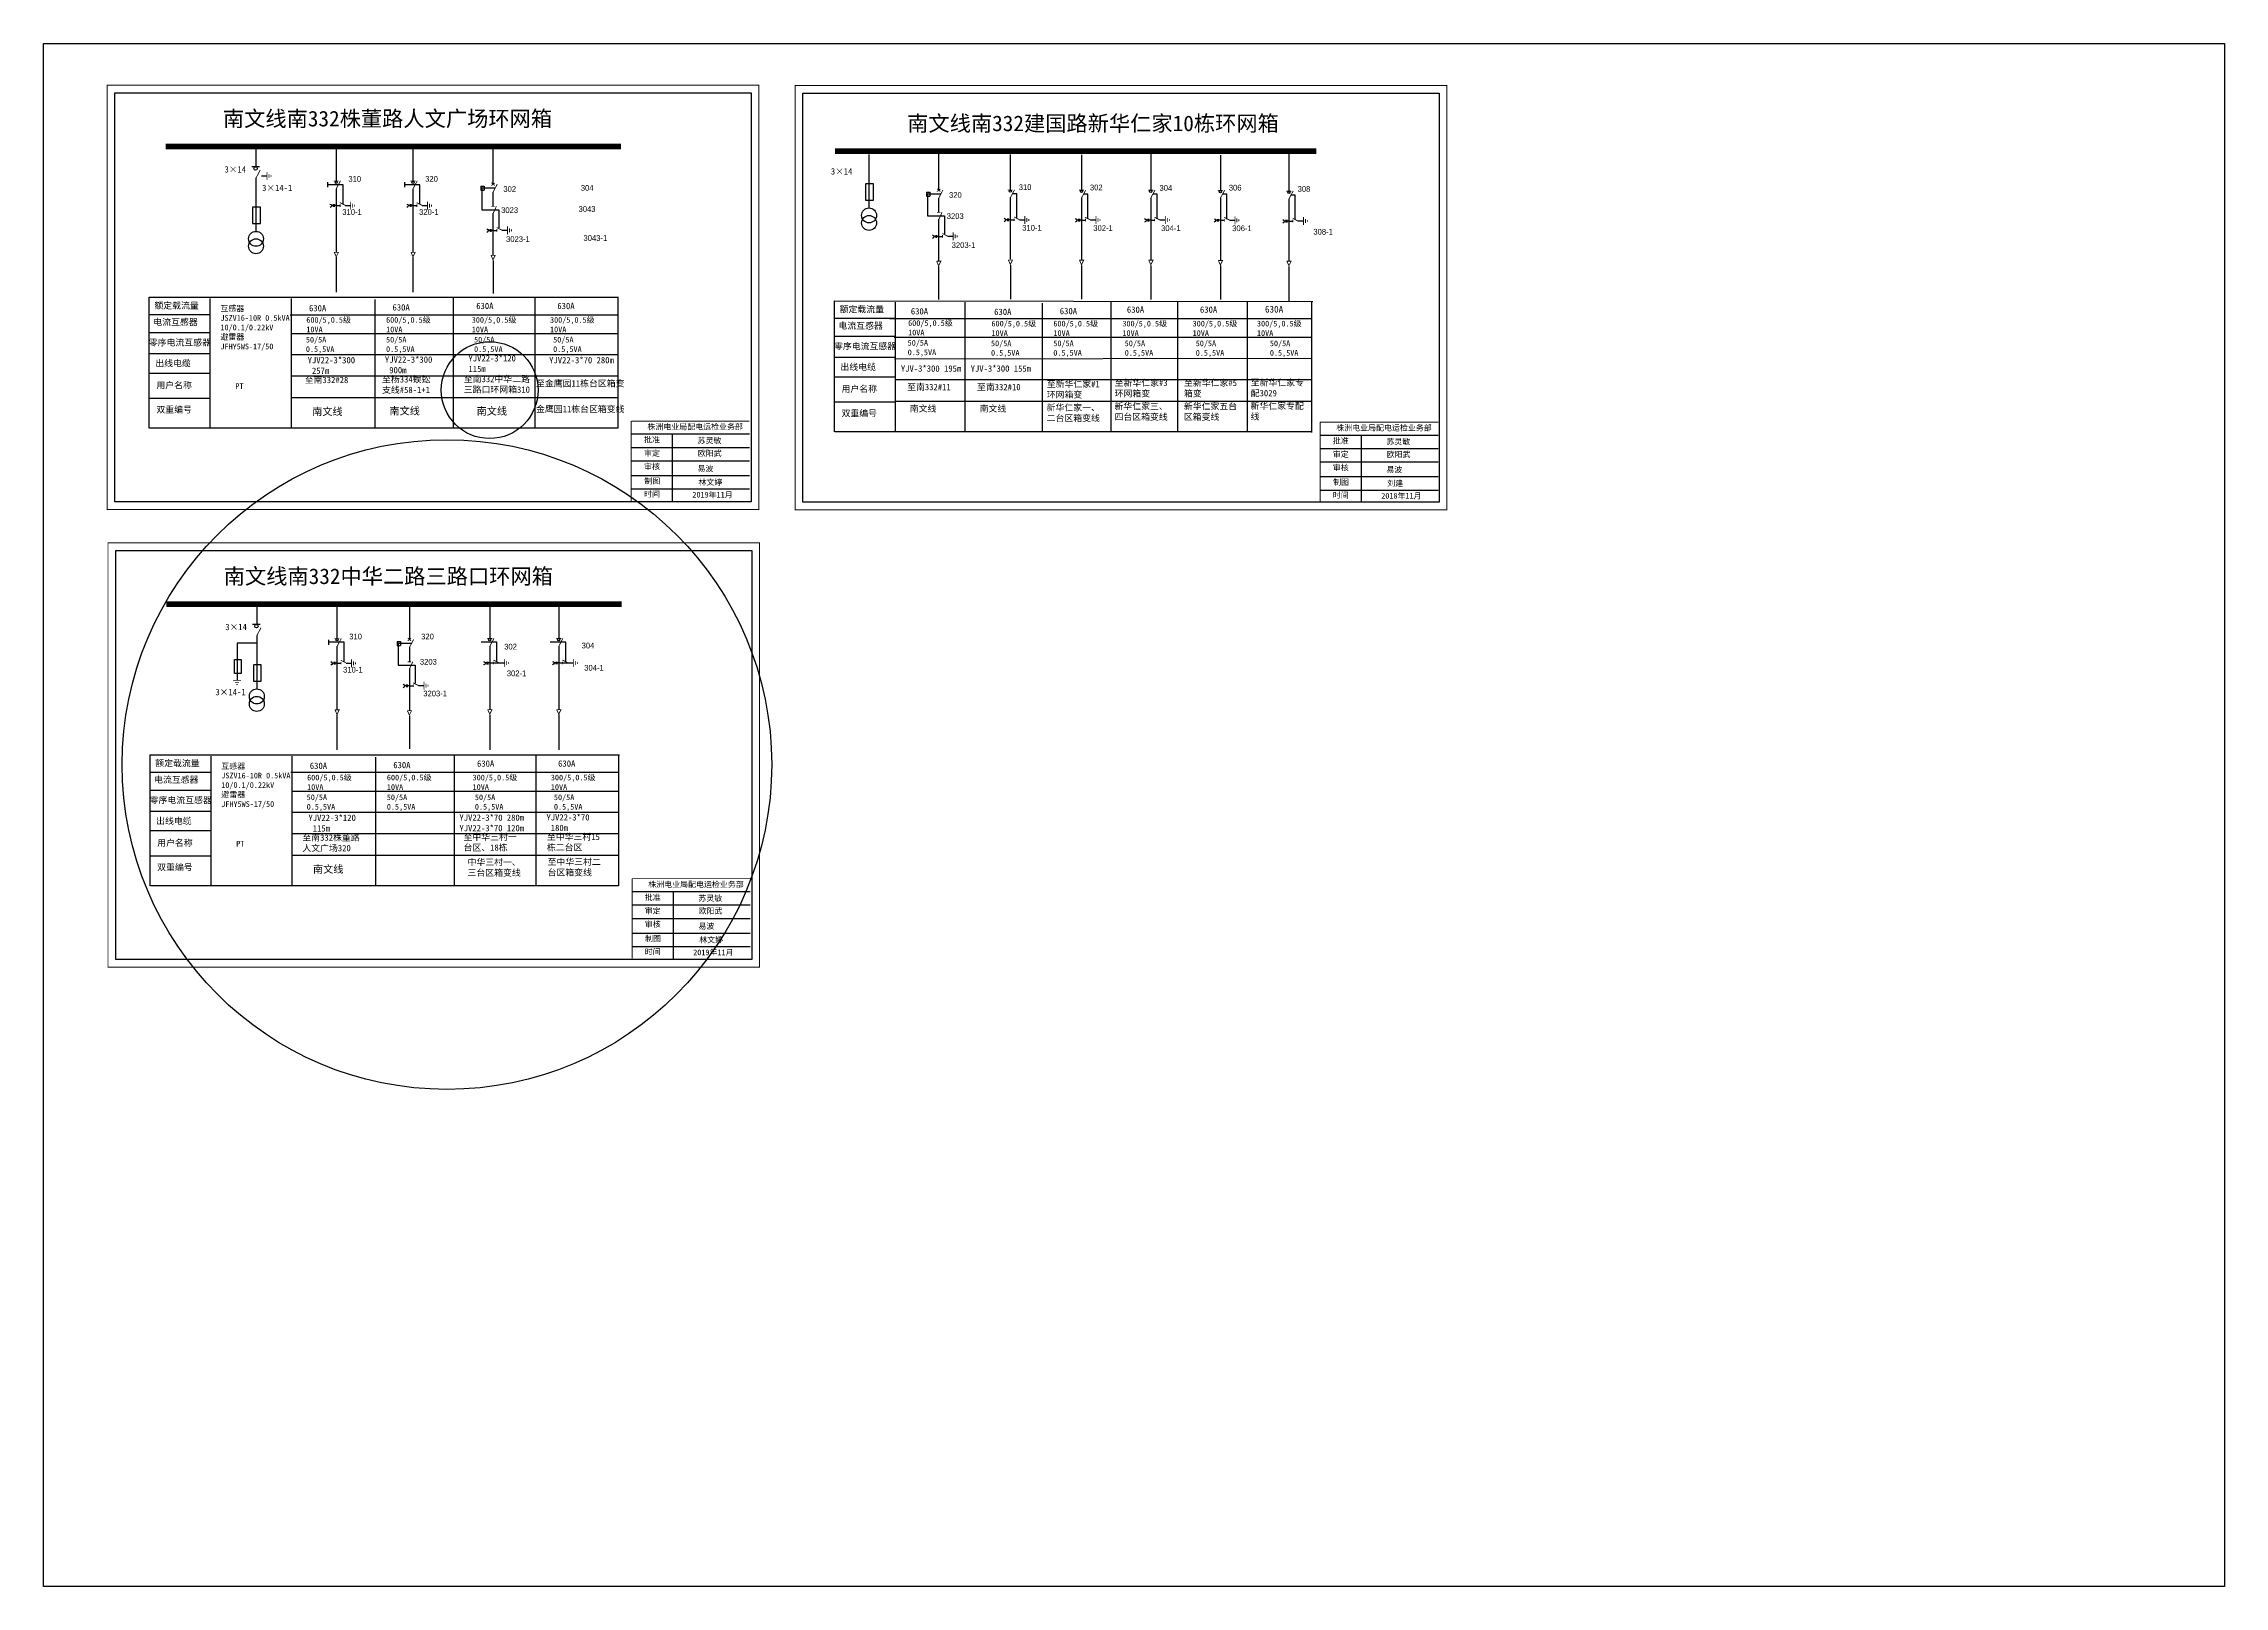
# Model space of a CAD drawing. Extents: x -194 to 226, y -192 to 105.
import ezdxf

# ---------------------------------------------------------------- set-up
doc = ezdxf.new("R2010")
doc.units = 0
doc.header["$LTSCALE"] = 0.774411
doc.linetypes.add('ACAD_ISO02W100', pattern=[15, 12, -3])
doc.linetypes.add('CENTER', pattern=[50.8, 31.75, -6.35, 6.35, -6.35])
doc.layers.get('0').update_dxf_attribs({"linetype": 'CONTINUOUS'})
doc.layers.add('2', color=7, linetype='CONTINUOUS')
doc.styles.add('hztxt_txtstyle_0.00_0_0', font='simkai.ttf')
doc.styles.add('hztxt_txtstyle_1.80_0_0', font='', dxfattribs={"height": 1.8, "bigfont": 'hztxt.shx'})
doc.styles.add('hztxt_txtstyle_2.70_0_0', font='simkai.ttf', dxfattribs={"height": 2.7})
doc.styles.get("Standard").update_dxf_attribs({"font": '', "height": 2.5})
doc.styles.add('字体', font='', dxfattribs={"height": 2.5})
doc.styles.get('hztxt_txtstyle_1.80_0_0').set_extended_font_data('hztxt')
doc.styles.get('Standard').set_extended_font_data('SimSun')
doc.styles.get('字体').set_extended_font_data('SimSun')

# ---------------------------------------------------------------- blocks, each defined once
blk = doc.blocks.new('JD')
for points in [[(-2, 0.2), (-2, -0.2), (2, 0.2), (2, -0.2)], [(1, -1.2), (1, -0.8), (-1, -1.2), (-1, -0.8)], [(-0.5, -1.8), (-0.5, -2.2), (0.5, -1.8), (0.5, -2.2)]]:
    blk.add_trace(points)

msp = doc.modelspace()

# ---------------------------------------------------------------- linework, layer by layer
at = {"color": 0}
for p, q in [((-194.22, 105.09), (225.78, 105.09)), ((-153.34, 85.09), (-153.34, 81.47)), ((-137.88, 85.38), (-137.88, 78.66)), ((-123.09, 85.38), (-123.09, 78.66)), ((-107.68, 85.07), (-107.68, 78.01)), ((19, 84.39), (19, 76.89)), ((45.61, 84.19), (45.61, 76.7)), ((-35.26, 83.73), (-35.26, 73.47)), ((-21.85, 83.92), (-21.85, 76.86)), ((-8.05, 83.73), (-8.05, 76.94)), ((5.66, 83.68), (5.66, 76.89)), ((32.41, 83.64), (32.41, 76.86)), ((-153.33, 79.24), (-153.33, 68.98)), ((-152.25, 79.64), (-151.21, 79.64)), ((-137.88, 77.16), (-137.88, 64.95)), ((-123.09, 77.16), (-123.09, 64.95)), ((-110.02, 77.63), (-109.36, 77.63)), ((-110.02, 77.63), (-110.02, 76.9)), ((-110.02, 76.9), (-109.36, 76.9)), ((-109.36, 77.63), (-109.36, 76.9)), ((-107.68, 76.52), (-107.68, 73.79)), ((-24.19, 76.48), (-23.53, 76.48)), ((-24.19, 76.48), (-24.19, 75.75)), ((-24.19, 75.75), (-23.53, 75.75)), ((-23.53, 76.48), (-23.53, 75.75)), ((-137.88, 73.92), (-137.12, 73.92)), ((-136.12, 73.94), (-135.09, 73.94)), ((-123.09, 73.92), (-122.33, 73.92)), ((-121.34, 73.94), (-120.3, 73.94)), ((-107.68, 72.43), (-107.68, 64.39)), ((-21.85, 75.36), (-21.85, 72.64)), ((-8.05, 75.45), (-8.05, 63.57)), ((5.66, 75.39), (5.66, 63.52)), ((19, 75.39), (19, 63.52)), ((32.41, 75.36), (32.41, 63.49)), ((45.61, 75.2), (45.61, 63.33)), ((-107.68, 69.13), (-106.92, 69.13)), ((-105.92, 69.15), (-104.89, 69.15)), ((-21.85, 71.28), (-21.85, 63.24)), ((-21.85, 67.98), (-21.09, 67.98)), ((-20.1, 68), (-19.06, 68)), ((-8.05, 71.17), (-7.29, 71.17)), ((-6.29, 71.19), (-5.26, 71.19)), ((5.66, 71.12), (6.42, 71.12)), ((7.41, 71.14), (8.45, 71.14)), ((19, 71.12), (19.76, 71.12)), ((20.75, 71.14), (21.79, 71.14)), ((32.41, 71.08), (33.17, 71.08)), ((34.16, 71.1), (35.2, 71.1)), ((45.61, 70.92), (46.37, 70.92)), ((47.36, 70.94), (48.4, 70.94)), ((-162.08, 52.89), (-173.85, 52.89)), ((-30.12, 52.17), (-41.9, 52.17)), ((-162.12, 49.42), (-173.9, 49.42)), ((-30.17, 48.71), (-41.94, 48.71)), ((-162.12, 45.34), (-173.9, 45.34)), ((-30.17, 44.63), (-41.94, 44.63)), ((-162.17, 41.61), (-173.94, 41.61)), ((-30.21, 40.9), (-41.99, 40.9)), ((-162.13, 36.76), (-173.9, 36.76)), ((-30.17, 36.05), (-41.94, 36.05)), ((-153.19, -3.01), (-153.19, -6.63)), ((-137.72, -2.72), (-137.72, -9.44)), ((-123.78, -2.59), (-123.78, -9.65)), ((-108.3, -2.69), (-108.3, -9.41)), ((-95.01, -2.67), (-95.01, -9.4)), ((-153.17, -8.86), (-153.17, -19.12)), ((-137.72, -10.94), (-137.72, -23.15)), ((-126.13, -10.03), (-125.47, -10.03)), ((-126.13, -10.03), (-126.13, -10.76)), ((-126.13, -10.76), (-125.47, -10.76)), ((-125.47, -10.03), (-125.47, -10.76)), ((-123.78, -11.14), (-123.78, -13.87)), ((-108.3, -10.91), (-108.3, -23.12)), ((-95.01, -10.89), (-95.01, -23.11)), ((-156.93, -16.43), (-156.93, -17.46)), ((-137.72, -14.18), (-136.96, -14.18)), ((-135.97, -14.16), (-134.93, -14.16)), ((-123.78, -15.23), (-123.78, -23.27)), ((-108.3, -14.15), (-107.54, -14.15)), ((-95.01, -14.14), (-94.25, -14.14)), ((-123.78, -18.53), (-123.02, -18.53)), ((-122.03, -18.51), (-120.99, -18.51)), ((-161.92, -35.22), (-173.7, -35.22)), ((-161.97, -38.68), (-173.74, -38.68)), ((-161.97, -42.76), (-173.74, -42.76)), ((-162.01, -46.49), (-173.79, -46.49)), ((-161.97, -51.34), (-173.74, -51.34))]:
    msp.add_line(p, q, dxfattribs=at)
for p, q in [((-194.22, -191.91), (-194.22, 105.09)), ((225.78, 105.09), (225.78, -191.91)), ((225.78, -191.91), (-194.22, -191.91))]:
    msp.add_line(p, q)
at = {"color": 0, "linetype": 'ACAD_ISO02W100'}
for p, q in [((-107.35, 77.25), (-109.81, 77.25)), ((-109.81, 77.25), (-109.81, 73.06)), ((-21.52, 76.1), (-23.98, 76.1)), ((-23.98, 76.1), (-23.98, 71.91)), ((-109.81, 73.06), (-106.56, 73.06)), ((-106.56, 73.06), (-106.56, 69.6)), ((-23.98, 71.91), (-20.73, 71.91)), ((-20.73, 71.91), (-20.73, 68.45)), ((-123.45, -10.41), (-125.92, -10.41)), ((-125.92, -10.41), (-125.92, -14.6)), ((-125.92, -14.6), (-122.67, -14.6)), ((-122.67, -14.6), (-122.67, -18.06))]:
    msp.add_line(p, q, dxfattribs=at)
at = {"color": 0, "linetype": 'CENTER'}
for p, q in [((-137.87, 63.96), (-137.87, 57.21)), ((-123.09, 63.96), (-123.09, 57.21)), ((-107.67, 63.31), (-107.67, 56.97)), ((-21.85, 62.16), (-21.85, 55.82)), ((-8.04, 62.45), (-8.04, 55.92)), ((5.67, 62.4), (5.67, 55.87)), ((19.01, 62.4), (19.01, 55.8)), ((32.41, 62.36), (32.41, 55.83)), ((45.61, 62.2), (45.61, 55.6)), ((-137.72, -24.14), (-137.72, -30.89)), ((-123.78, -24.35), (-123.78, -30.69)), ((-108.29, -24.11), (-108.29, -30.86)), ((-95.01, -24.09), (-95.01, -30.84))]:
    msp.add_line(p, q, dxfattribs=at)
at = {"color": 0, "linetype": 'Continuous'}
for p, q in [((-173.92, 56.27), (-83.48, 56.27)), ((-173.88, 31.04), (-173.88, 56.27)), ((-162.19, 56), (-162.19, 31.04)), ((-146.56, 56), (-146.56, 31.04)), ((-130.45, 55.84), (-130.45, 31.06)), ((-115.33, 56.23), (-115.33, 31.04)), ((-99.6, 56.23), (-99.6, 31.04)), ((-83.66, 56.21), (-83.66, 31.03)), ((-41.97, 55.56), (50.24, 55.47)), ((-41.92, 30.33), (-41.92, 55.56)), ((-30.23, 55.29), (-30.23, 30.33)), ((-16.81, 55.29), (-16.81, 30.33)), ((-1.93, 55.13), (-1.93, 30.35)), ((11.3, 55.52), (11.3, 30.33)), ((24.16, 55.52), (24.16, 30.33)), ((37.58, 55.5), (37.58, 30.32)), ((49.98, 55.41), (49.98, 30.23)), ((-146.75, 52.9), (-83.66, 52.9)), ((-31.28, 52.16), (49.98, 52.19)), ((-146.56, 49.28), (-83.66, 49.28)), ((-30.44, 48.6), (49.98, 48.57)), ((-146.56, 45.23), (-83.66, 45.23)), ((-30.37, 44.41), (49.98, 44.52)), ((-146.56, 41.13), (-83.66, 41.13)), ((-30.31, 40.42), (49.98, 40.42)), ((-146.56, 36.95), (-83.66, 36.95)), ((-30.12, 36.24), (49.98, 36.24)), ((-83.66, 31.04), (-173.8, 31.04)), ((-81.04, 29.95), (-58.28, 29.95)), ((-73.14, 29.95), (-73.14, 17.02)), ((49.98, 30.33), (-41.84, 30.33)), ((51.63, 29.74), (74.38, 29.74)), ((59.53, 29.74), (59.53, 16.81)), ((-81.04, 27.36), (-58.28, 27.36)), ((51.63, 27.15), (74.38, 27.15)), ((-81.04, 24.76), (-58.28, 24.76)), ((-81.04, 21.94), (-58.28, 21.94)), ((51.63, 24.56), (74.38, 24.56)), ((51.63, 21.73), (74.38, 21.73)), ((-81.04, 19.35), (-58.28, 19.35)), ((51.63, 19.14), (74.38, 19.14)), ((-173.77, -31.83), (-83.33, -31.83)), ((-173.72, -57.06), (-173.72, -31.83)), ((-162.03, -32.1), (-162.03, -57.06)), ((-146.4, -32.1), (-146.4, -57.06)), ((-130.29, -32.26), (-130.29, -57.04)), ((-115.17, -31.87), (-115.17, -57.06)), ((-99.44, -31.87), (-99.44, -57.06)), ((-83.5, -31.89), (-83.5, -57.07)), ((-146.59, -35.2), (-83.5, -35.2)), ((-146.4, -38.82), (-83.5, -38.82)), ((-146.4, -42.87), (-83.5, -42.87)), ((-146.4, -46.97), (-83.5, -46.97)), ((-146.4, -51.15), (-83.5, -51.15)), ((-83.5, -57.06), (-173.64, -57.06)), ((-80.88, -58.15), (-58.13, -58.15)), ((-72.98, -58.15), (-72.98, -71.08)), ((-80.88, -60.74), (-58.13, -60.74)), ((-80.88, -63.34), (-58.13, -63.34)), ((-80.88, -66.16), (-58.13, -66.16)), ((-80.88, -68.75), (-58.13, -68.75))]:
    msp.add_line(p, q, dxfattribs=at)
at = {"linetype": 'Continuous'}
for p, q in [((-153.19, -10.31), (-156.93, -10.31)), ((-156.93, -10.31), (-156.93, -16.43)), ((-107.54, -14.15), (-105.42, -14.15)), ((-94.25, -14.14), (-92.29, -14.15))]:
    msp.add_line(p, q, dxfattribs=at)
at = {"color": 0, "linetype": 'Continuous', "const_width": 0.182}
for points in [[(-181.98, 97.08), (-56.49, 97.08), (-56.49, 15.38), (-181.98, 15.38)], [(-49.46, 97.04), (76.02, 97.04), (76.02, 15.33), (-49.46, 15.33)], [(-181.82, 8.98), (-56.34, 8.98), (-56.34, -72.72), (-181.82, -72.72)]]:
    msp.add_lwpolyline(points, close=True, dxfattribs=at)
at = {"color": 0, "linetype": 'Continuous'}
for points in [[(-180.5, 95.6), (-57.97, 95.6), (-57.97, 16.85), (-180.5, 16.85)], [(-47.98, 95.56), (74.55, 95.56), (74.55, 16.81), (-47.98, 16.81)], [(-180.34, 7.5), (-57.81, 7.5), (-57.81, -71.25), (-180.34, -71.25)]]:
    msp.add_lwpolyline(points, close=True, dxfattribs=at)
at = {"color": 0}
for points, const_width in [([(-170.72, 85.3), (-83.04, 85.3)], 1.1), ([(-41.84, 84.38), (50.89, 84.38)], 1.1), ([(-154.17, 81.42), (-152.63, 81.42)], 0.261), ([(-153.33, 79.19), (-152.5, 80.76)], 0.165), ([(-138.36, 78.64), (-137.39, 78.64)], 0.165), ([(-137.88, 77.12), (-137.05, 78.68)], 0.165), ([(-123.58, 78.64), (-122.6, 78.64)], 0.165), ([(-123.09, 77.12), (-122.27, 78.68)], 0.165), ([(-107.98, 78.32), (-107.34, 77.78)], 0.165), ([(-107.99, 77.77), (-107.32, 78.27)], 0.165), ([(-107.68, 76.47), (-106.85, 78.04)], 0.165), ([(-22.16, 76.61), (-21.49, 77.12)], 0.165), ([(-22.16, 77.16), (-21.51, 76.63)], 0.165), ([(-21.85, 75.32), (-21.03, 76.88)], 0.165), ([(-8.53, 76.92), (-7.56, 76.92)], 0.165), ([(-8.05, 75.4), (-7.22, 76.96)], 0.165), ([(5.18, 76.87), (6.15, 76.87)], 0.165), ([(5.66, 75.35), (6.49, 76.91)], 0.165), ([(18.52, 76.87), (19.49, 76.87)], 0.165), ([(19, 75.35), (19.83, 76.91)], 0.165), ([(31.92, 76.83), (32.89, 76.83)], 0.165), ([(32.41, 75.31), (33.23, 76.88)], 0.165), ([(45.12, 76.67), (46.09, 76.67)], 0.165), ([(45.61, 75.15), (46.43, 76.72)], 0.165), ([(-137.16, 74.47), (-136.06, 73.92)], 0.165), ([(-137.12, 74.17), (-137.12, 73.66)], 0.165), ([(-122.37, 74.47), (-121.27, 73.92)], 0.165), ([(-122.33, 74.17), (-122.33, 73.66)], 0.165), ([(-107.97, 73.75), (-107.36, 73.75)], 0.165), ([(-107.71, 72.23), (-107.02, 73.78)], 0.165), ([(-22.15, 72.6), (-21.54, 72.6)], 0.165), ([(-21.88, 71.08), (-21.19, 72.63)], 0.165), ([(-7.33, 71.72), (-6.23, 71.17)], 0.165), ([(-7.29, 71.42), (-7.29, 70.92)], 0.165), ([(6.38, 71.66), (7.48, 71.12)], 0.165), ([(6.42, 71.37), (6.42, 70.86)], 0.165), ([(19.72, 71.66), (20.82, 71.12)], 0.165), ([(19.76, 71.37), (19.76, 70.86)], 0.165), ([(33.13, 71.63), (34.22, 71.08)], 0.165), ([(33.17, 71.33), (33.17, 70.83)], 0.165), ([(46.33, 71.47), (47.42, 70.92)], 0.165), ([(-106.96, 69.68), (-105.86, 69.13)], 0.165), ([(-106.92, 69.38), (-106.92, 68.88)], 0.165), ([(-21.13, 68.53), (-20.03, 67.98)], 0.165), ([(-21.09, 68.23), (-21.09, 67.72)], 0.165), ([(46.37, 71.17), (46.37, 70.67)], 0.165), ([(-138.28, 64.92), (-137.44, 64.92), (-137.87, 64.07), (-138.27, 64.94)], 0.165), ([(-123.49, 64.92), (-122.66, 64.92), (-123.09, 64.07), (-123.48, 64.94)], 0.165), ([(-108.08, 64.34), (-107.24, 64.34), (-107.67, 63.49), (-108.07, 64.36)], 0.165), ([(-22.25, 63.19), (-21.42, 63.19), (-21.85, 62.34), (-22.24, 63.21)], 0.165), ([(-8.45, 63.44), (-7.61, 63.44), (-8.04, 62.59), (-8.44, 63.46)], 0.165), ([(5.26, 63.39), (6.1, 63.39), (5.67, 62.54), (5.27, 63.4)], 0.165), ([(18.6, 63.39), (19.44, 63.39), (19.01, 62.54), (18.61, 63.4)], 0.165), ([(32, 63.35), (32.84, 63.35), (32.41, 62.5), (32.01, 63.37)], 0.165), ([(45.2, 63.19), (46.04, 63.19), (45.61, 62.34), (45.21, 63.21)], 0.165), ([(-170.56, -2.8), (-82.89, -2.8)], 1.1), ([(-154.02, -6.68), (-152.47, -6.68)], 0.261), ([(-153.17, -8.91), (-152.35, -7.34)], 0.165), ([(-138.21, -9.46), (-137.24, -9.46)], 0.165), ([(-137.72, -10.98), (-136.9, -9.42)], 0.165), ([(-124.1, -9.89), (-123.43, -9.39)], 0.165), ([(-124.09, -9.34), (-123.44, -9.88)], 0.165), ([(-123.78, -11.19), (-122.96, -9.62)], 0.165), ([(-108.78, -9.43), (-107.81, -9.43)], 0.165), ([(-108.3, -10.95), (-107.47, -9.39)], 0.165), ([(-95.5, -9.42), (-94.53, -9.42)], 0.165), ([(-95.01, -10.94), (-94.19, -9.37)], 0.165), ([(-137, -13.63), (-135.9, -14.18)], 0.165), ([(-136.96, -13.93), (-136.96, -14.44)], 0.165), ([(-124.08, -13.91), (-123.47, -13.91)], 0.165), ([(-123.82, -15.43), (-123.12, -13.88)], 0.165), ([(-107.58, -13.6), (-106.48, -14.15)], 0.165), ([(-107.54, -13.9), (-107.54, -14.4)], 0.165), ([(-94.3, -13.59), (-93.2, -14.14)], 0.165), ([(-94.25, -13.88), (-94.25, -14.39)], 0.165), ([(-123.06, -17.98), (-121.97, -18.53)], 0.165), ([(-123.02, -18.28), (-123.02, -18.78)], 0.165), ([(-138.13, -23.18), (-137.29, -23.18), (-137.72, -24.03), (-138.12, -23.16)], 0.165), ([(-124.19, -23.32), (-123.35, -23.32), (-123.78, -24.17), (-124.18, -23.3)], 0.165), ([(-108.7, -23.14), (-107.86, -23.14), (-108.29, -23.99), (-108.69, -23.13)], 0.165), ([(-95.42, -23.13), (-94.58, -23.13), (-95.01, -23.98), (-95.41, -23.12)], 0.165)]:
    msp.add_lwpolyline(points, dxfattribs=dict(at, const_width=const_width))
for points in [[(-139.54, 78.39), (-139.54, 77.47)], [(-124.75, 78.39), (-124.75, 77.47)], [(-35.91, 78.05), (-35.91, 74.97), (-34.39, 74.97), (-34.39, 78.08), (-35.91, 78.08)], [(-153.98, 73.55), (-153.98, 70.48), (-152.46, 70.48), (-152.46, 73.59), (-153.98, 73.59)], [(-138.43, 73.92), (-138.78, 73.92)], [(-138.43, 74.16), (-138.43, 73.66)], [(-138.28, 74.16), (-138.28, 73.66)], [(-137.88, 73.92), (-138.28, 73.92)], [(-123.64, 73.92), (-123.99, 73.92)], [(-123.64, 74.16), (-123.64, 73.66)], [(-123.49, 74.16), (-123.49, 73.66)], [(-123.09, 73.92), (-123.49, 73.92)], [(-8.6, 71.41), (-8.6, 70.91)], [(-8.45, 71.41), (-8.45, 70.91)], [(-108.23, 69.14), (-108.58, 69.14)], [(-108.23, 69.37), (-108.23, 68.87)], [(-108.08, 69.37), (-108.08, 68.87)], [(-107.68, 69.14), (-108.08, 69.14)], [(-22.4, 67.98), (-22.75, 67.98)], [(-22.4, 68.22), (-22.4, 67.72)], [(-22.25, 68.22), (-22.25, 67.72)], [(-21.85, 67.98), (-22.25, 67.98)], [(-8.6, 71.18), (-8.95, 71.18)], [(-8.05, 71.18), (-8.45, 71.18)], [(5.11, 71.12), (4.76, 71.12)], [(5.11, 71.35), (5.11, 70.85)], [(5.26, 71.35), (5.26, 70.85)], [(5.66, 71.12), (5.26, 71.12)], [(18.45, 71.12), (18.1, 71.12)], [(18.45, 71.35), (18.45, 70.85)], [(18.6, 71.35), (18.6, 70.85)], [(19, 71.12), (18.6, 71.12)], [(31.85, 71.09), (31.51, 71.09)], [(31.85, 71.32), (31.85, 70.82)], [(32.01, 71.32), (32.01, 70.82)], [(32.41, 71.09), (32.01, 71.09)], [(45.05, 70.93), (44.71, 70.93)], [(45.05, 71.16), (45.05, 70.66)], [(45.21, 71.16), (45.21, 70.66)], [(45.61, 70.93), (45.21, 70.93)], [(-139.38, -9.71), (-139.38, -10.63)], [(-153.82, -14.55), (-153.82, -17.62), (-152.3, -17.62), (-152.3, -14.51), (-153.82, -14.51)], [(-138.27, -14.18), (-138.62, -14.18)], [(-138.27, -13.94), (-138.27, -14.45)], [(-138.12, -13.94), (-138.12, -14.45)], [(-137.72, -14.18), (-138.12, -14.18)], [(-108.85, -14.14), (-109.2, -14.14)], [(-108.85, -13.91), (-108.85, -14.41)], [(-108.7, -13.91), (-108.7, -14.41)], [(-108.3, -14.14), (-108.7, -14.14)], [(-95.57, -14.13), (-95.92, -14.13)], [(-95.57, -13.9), (-95.57, -14.4)], [(-95.41, -13.9), (-95.41, -14.4)], [(-95.02, -14.13), (-95.41, -14.13)], [(-124.34, -18.52), (-124.68, -18.52)], [(-124.34, -18.29), (-124.34, -18.79)], [(-124.18, -18.29), (-124.18, -18.79)], [(-123.78, -18.52), (-124.18, -18.52)]]:
    msp.add_lwpolyline(points, dxfattribs=at)
at = {"color": 0, "linetype": 'ACAD_ISO02W100'}
for points in [[(-136.53, 74.18), (-136.53, 77.93), (-139.54, 77.93)], [(-121.74, 74.18), (-121.74, 77.93), (-124.75, 77.93)], [(-6.82, 71.41), (-6.82, 76.17), (-7.64, 76.17)], [(6.89, 71.36), (6.89, 76.11), (6.06, 76.11)], [(20.23, 71.36), (20.23, 76.11), (19.4, 76.11)], [(33.63, 71.32), (33.63, 76.08), (32.81, 76.08)], [(46.83, 71.16), (46.83, 75.92), (46.01, 75.92)], [(-136.37, -13.93), (-136.37, -10.17), (-139.38, -10.17)], [(-106.95, -13.89), (-106.95, -10.14), (-109.96, -10.14)], [(-93.66, -13.88), (-93.66, -10.12), (-96.68, -10.12)]]:
    msp.add_lwpolyline(points, dxfattribs=at)
at = {"color": 0}
for points in [[(-139.07, 74.21, -0.877934), (-139.06, 73.54)], [(-124.29, 74.21, -0.877934), (-124.27, 73.54)], [(-9.24, 71.46, -0.877934), (-9.23, 70.79)], [(4.47, 71.41, -0.877934), (4.48, 70.74)], [(17.81, 71.41, -0.877934), (17.82, 70.74)], [(-108.87, 69.42, -0.877934), (-108.86, 68.75)], [(-23.05, 68.27, -0.877934), (-23.03, 67.6)], [(31.21, 71.37, -0.877934), (31.22, 70.7)], [(44.41, 71.21, -0.877934), (44.42, 70.54)], [(-138.92, -13.89, -0.877934), (-138.9, -14.56)], [(-109.49, -13.86, -0.877934), (-109.48, -14.53)], [(-96.21, -13.85, -0.877934), (-96.2, -14.51)], [(-124.98, -18.24, -0.877934), (-124.97, -18.91)]]:
    msp.add_lwpolyline(points, format="xyb", dxfattribs=at)
at = {"color": 0, "linetype": 'Continuous', "const_width": 0.182}
for points in [[(-81.04, 32.43), (-81.05, 17.06)], [(-81.04, 32.43), (-58.28, 32.43)], [(51.63, 32.22), (51.62, 16.85)], [(51.63, 32.22), (74.38, 32.22)], [(-80.88, -55.67), (-80.89, -71.04)], [(-80.88, -55.67), (-58.13, -55.67)]]:
    msp.add_lwpolyline(points, dxfattribs=at)
at = {"linetype": 'Continuous'}
msp.add_lwpolyline([(-157.48, -13.51), (-156.2, -13.51), (-156.2, -16.16), (-157.48, -16.16)], close=True, dxfattribs=at)
at = {"color": 0}
for centre, radius in [((-153.4, 81.05), 0.335), ((-137.88, 78.4), 0.211), ((-123.09, 78.4), 0.211), ((-8.05, 76.69), 0.211), ((5.66, 76.64), 0.211), ((19, 76.64), 0.211), ((32.41, 76.6), 0.211), ((45.61, 76.44), 0.211), ((-153.24, -7.05), 0.335), ((-137.72, -9.7), 0.211), ((-108.3, -9.66), 0.211), ((-95.01, -9.65), 0.211)]:
    msp.add_circle(centre, radius, dxfattribs=at)
at = {"color": 1, "linetype": 'Continuous'}
for centre, radius in [((-108.31, 38.38), 9.32), ((-116.54, -33.7), 62.54)]:
    msp.add_circle(centre, radius, dxfattribs=at)
at = {"layer": '2', "color": 0}
for centre in [(-35.25, 72.01), (-35.25, 70.57), (-153.32, 67.51), (-153.32, 66.08), (-153.16, -20.59), (-153.16, -22.02)]:
    msp.add_circle(centre, 1.44, dxfattribs=at)

# ---------------------------------------------------------------- block references
at = {"color": 0, "zscale": 0.3844120780054647, "rotation": 90}
for p, xscale, yscale in [((-151.2, 79.61), 0.3844120780053801, 0.3844120780053801), ((-135.07, 73.91), 0.3844120780053801, 0.3844120780053801), ((-120.29, 73.91), 0.3844120780053801, 0.3844120780053801), ((-5.24, 71.16), 0.3844120780054396, 0.3844120780054396), ((8.46, 71.11), 0.3844120780054396, 0.3844120780054396), ((21.8, 71.11), 0.3844120780054396, 0.3844120780054396), ((35.21, 71.07), 0.3844120780054396, 0.3844120780054396), ((48.41, 70.91), 0.3844120780054396, 0.3844120780054396), ((-104.87, 69.12), 0.3844120780053801, 0.3844120780053801), ((-19.05, 67.97), 0.3844120780054396, 0.3844120780054396), ((-134.92, -14.19), 0.3844120780053828, 0.3844120780053828), ((-105.49, -14.16), 0.3844120780053828, 0.3844120780053828), ((-92.21, -14.15), 0.3844120780053828, 0.3844120780053828), ((-120.98, -18.54), 0.3844120780053828, 0.3844120780053828)]:
    msp.add_blockref('JD', p, dxfattribs=dict(at, xscale=xscale, yscale=yscale))
at = {"color": 0, "xscale": 0.384412078005397, "yscale": 0.384412078005397, "zscale": 0.3844120780054647}
msp.add_blockref('JD', (-156.96, -17.48), dxfattribs=at)

# ---------------------------------------------------------------- texts
at = {"color": 0, "linetype": 'Continuous', "style": 'hztxt_txtstyle_2.70_0_0'}
for s, p in [('3×14', (-159.38, 80.27)), ('3×14', (-42.6, 79.89)), ('3×14-1', (-152.14, 76.7)), ('3×14', (-159.23, -7.83)), ('3×14-1', (-161.13, -20.36))]:
    msp.add_text(s, height=1.22, dxfattribs=at).set_placement(p)
at = {"color": 0, "style": 'hztxt_txtstyle_1.80_0_0'}
for s, p in [('310', (-135.53, 78.5)), ('320', (-120.74, 78.5)), ('302', (-105.68, 76.55)), ('304', (-90.76, 76.76)), ('320', (-19.85, 75.4)), ('310', (-6.42, 76.9)), ('302', (7.29, 76.85)), ('304', (20.69, 76.75)), ('306', (34.04, 76.81)), ('308', (47.29, 76.56)), ('310-1', (-136.7, 72.12)), ('320-1', (-121.91, 72.12)), ('3023', (-106.11, 72.49)), ('3043', (-91.2, 72.7)), ('3203', (-20.29, 71.33)), ('3023-1', (-105.16, 66.91)), ('3043-1', (-90.25, 67.12)), ('310-1', (-5.76, 69.08)), ('302-1', (7.94, 69.03)), ('304-1', (20.99, 69)), ('306-1', (34.69, 68.99)), ('308-1', (50.32, 68.32)), ('3203-1', (-19.34, 65.75)), ('310', (-135.37, -9.6)), ('320', (-121.51, -9.6)), ('302', (-105.52, -11.55)), ('304', (-90.61, -11.34)), ('310-1', (-136.55, -15.99)), ('3203', (-121.76, -14.47)), ('302-1', (-105.01, -16.69)), ('304-1', (-90.1, -15.62)), ('3203-1', (-121.1, -20.57))]:
    msp.add_text(s, height=1.098, dxfattribs=at).set_placement(p)
at = {"color": 0, "linetype": 'Continuous', "attachment_point": 1}
for s, insert, char_height, width, style in [('南文线南332株董路人文广场环网箱', (-159.7, 92.15), 3, 85.7498, '字体'), ('南文线南332建国路新华仁家10栋环网箱', (-27.91, 91.24), 3, 85.7498, '字体'), ('{\\fSimSun|b0|i0|c134|p2;额定载流量}', (-172.88, 55.27), 1.2204, 19.6738, 'hztxt_txtstyle_2.70_0_0'), ('\\A1;{\\fSimSun|b0|i0|c134|p2;互感器\\PJSZV16-10R 0.5kVA\\P10/0.1/0.22kV\\P避雷器\\PJFHY5WS-17/50}', (-160.17, 54.66), 1.0983, 20.2524, 'hztxt_txtstyle_2.70_0_0'), ('{\\fSimSun|b0|i0|c134|p2;630A}', (-143.11, 54.77), 1.2204, 19.6738, 'hztxt_txtstyle_2.70_0_0'), ('{\\fSimSun|b0|i0|c134|p2;630A}', (-127.03, 54.92), 1.2204, 19.6738, 'hztxt_txtstyle_2.70_0_0'), ('{\\fSimSun|b0|i0|c134|p2;630A}', (-110.9, 55.2), 1.2204, 19.6738, 'hztxt_txtstyle_2.70_0_0'), ('{\\fSimSun|b0|i0|c134|p2;630A}', (-95.28, 55.2), 1.2204, 19.6738, 'hztxt_txtstyle_2.70_0_0'), ('{\\fSimSun|b0|i0|c134|p2;额定载流量}', (-40.92, 54.56), 1.2204, 19.6738, 'hztxt_txtstyle_2.70_0_0'), ('{\\fSimSun|b0|i0|c134|p2;电流互感器}', (-173.09, 52.1), 1.2204, 19.6738, 'hztxt_txtstyle_2.70_0_0'), ('\\A1;{\\fSimSun|b0|i0|c134|p2;600/5,0.5级\\P10VA}', (-143.63, 52.45), 1.0983, 20.2524, 'hztxt_txtstyle_2.70_0_0'), ('\\A1;{\\fSimSun|b0|i0|c134|p2;600/5,0.5级\\P10VA}', (-128.26, 52.45), 1.0983, 20.2524, 'hztxt_txtstyle_2.70_0_0'), ('\\A1;{\\fSimSun|b0|i0|c134|p2;300/5,0.5级\\P10VA}', (-111.76, 52.45), 1.0983, 20.2524, 'hztxt_txtstyle_2.70_0_0'), ('\\A1;{\\fSimSun|b0|i0|c134|p2;300/5,0.5级\\P10VA}', (-96.69, 52.45), 1.0983, 20.2524, 'hztxt_txtstyle_2.70_0_0'), ('{\\fSimSun|b0|i0|c134|p2;电流互感器}', (-41.14, 51.39), 1.2204, 19.6738, 'hztxt_txtstyle_2.70_0_0'), ('\\A1;{\\fSimSun|b0|i0|c134|p2;600/5,0.5级\\P10VA}', (-27.72, 51.85), 1.0983, 20.2524, 'hztxt_txtstyle_2.70_0_0'), ('{\\fSimSun|b0|i0|c134|p2;630A}', (-27.2, 54.17), 1.2204, 19.6738, 'hztxt_txtstyle_2.70_0_0'), ('\\A1;{\\fSimSun|b0|i0|c134|p2;600/5,0.5级\\P10VA}', (-11.67, 51.74), 1.0983, 20.2524, 'hztxt_txtstyle_2.70_0_0'), ('{\\fSimSun|b0|i0|c134|p2;630A}', (-11.15, 54.06), 1.2204, 19.6738, 'hztxt_txtstyle_2.70_0_0'), ('\\A1;{\\fSimSun|b0|i0|c134|p2;600/5,0.5级\\P10VA}', (0.26, 51.74), 1.0983, 20.2524, 'hztxt_txtstyle_2.70_0_0'), ('{\\fSimSun|b0|i0|c134|p2;630A}', (1.49, 54.21), 1.2204, 19.6738, 'hztxt_txtstyle_2.70_0_0'), ('\\A1;{\\fSimSun|b0|i0|c134|p2;300/5,0.5级\\P10VA}', (13.55, 51.74), 1.0983, 20.2524, 'hztxt_txtstyle_2.70_0_0'), ('{\\fSimSun|b0|i0|c134|p2;630A}', (14.41, 54.49), 1.2204, 19.6738, 'hztxt_txtstyle_2.70_0_0'), ('\\A1;{\\fSimSun|b0|i0|c134|p2;300/5,0.5级\\P10VA}', (27.07, 51.74), 1.0983, 20.2524, 'hztxt_txtstyle_2.70_0_0'), ('{\\fSimSun|b0|i0|c134|p2;630A}', (28.48, 54.49), 1.2204, 19.6738, 'hztxt_txtstyle_2.70_0_0'), ('\\A1;{\\fSimSun|b0|i0|c134|p2;300/5,0.5级\\P10VA}', (39.46, 51.74), 1.0983, 20.2524, 'hztxt_txtstyle_2.70_0_0'), ('{\\fSimSun|b0|i0|c134|p2;630A}', (41, 54.6), 1.2933, 10.3994, 'hztxt_txtstyle_0.00_0_0'), ('{\\fSimSun|b0|i0|c134|p2;零序电流互感器}', (-173.96, 48.16), 1.2204, 19.6738, 'hztxt_txtstyle_2.70_0_0'), ('{\\fSimSun|b0|i0|c134|p2;50/5A\\P0.5,5VA}', (-143.71, 48.65), 1.0983, 19.6738, 'hztxt_txtstyle_2.70_0_0'), ('{\\fSimSun|b0|i0|c134|p2;50/5A\\P0.5,5VA}', (-128.27, 48.65), 1.0983, 19.6738, 'hztxt_txtstyle_2.70_0_0'), ('{\\fSimSun|b0|i0|c134|p2;50/5A\\P0.5,5VA}', (-111.32, 48.65), 1.0983, 19.6738, 'hztxt_txtstyle_2.70_0_0'), ('{\\fSimSun|b0|i0|c134|p2;50/5A\\P0.5,5VA}', (-96.09, 48.65), 1.0983, 19.6738, 'hztxt_txtstyle_2.70_0_0'), ('{\\fSimSun|b0|i0|c134|p2;零序电流互感器}', (-42, 47.45), 1.2204, 19.6738, 'hztxt_txtstyle_2.70_0_0'), ('{\\fSimSun|b0|i0|c134|p2;50/5A\\P0.5,5VA}', (-27.81, 48.04), 1.0983, 19.6738, 'hztxt_txtstyle_2.70_0_0'), ('{\\fSimSun|b0|i0|c134|p2;50/5A\\P0.5,5VA}', (-11.76, 47.94), 1.0983, 19.6738, 'hztxt_txtstyle_2.70_0_0'), ('{\\fSimSun|b0|i0|c134|p2;50/5A\\P0.5,5VA}', (0.24, 47.94), 1.0983, 19.6738, 'hztxt_txtstyle_2.70_0_0'), ('{\\fSimSun|b0|i0|c134|p2;50/5A\\P0.5,5VA}', (13.99, 47.94), 1.0983, 19.6738, 'hztxt_txtstyle_2.70_0_0'), ('{\\fSimSun|b0|i0|c134|p2;50/5A\\P0.5,5VA}', (27.67, 47.94), 1.0983, 19.6738, 'hztxt_txtstyle_2.70_0_0'), ('{\\fSimSun|b0|i0|c134|p2;50/5A\\P0.5,5VA}', (41.95, 47.94), 1.0983, 19.6738, 'hztxt_txtstyle_2.70_0_0'), ('{\\fSimSun|b0|i0|c134|p2;出线电缆}', (-172.71, 44.16), 1.2204, 19.6738, 'hztxt_txtstyle_2.70_0_0'), ('YJV22-3*300\\P 257m', (-143.37, 44.76), 1.2204, 19.6738, 'hztxt_txtstyle_2.70_0_0'), ('YJV22-3*300\\P 900m', (-128.49, 44.87), 1.2204, 19.6738, 'hztxt_txtstyle_2.70_0_0'), ('YJV22-3*120\\P115m', (-112.4, 45.12), 1.2204, 19.6738, 'hztxt_txtstyle_2.70_0_0'), ('YJV22-3*70 280m', (-96.86, 44.76), 1.2204, 19.6738, 'hztxt_txtstyle_2.70_0_0'), ('{\\fSimSun|b0|i0|c134|p2;出线电缆}', (-40.76, 43.45), 1.2204, 19.6738, 'hztxt_txtstyle_2.70_0_0'), ('{\\fSimSun|b0|i0|c134|p2;YJV-3*300 195m}', (-29.12, 43.15), 1.2204, 19.6738, 'hztxt_txtstyle_2.70_0_0'), ('{\\fSimSun|b0|i0|c134|p2;YJV-3*300 155m}', (-15.68, 43.15), 1.2204, 19.6738, 'hztxt_txtstyle_2.70_0_0'), ('{\\fSimSun|b0|i0|c134|p2;用户名称}', (-172.5, 39.93), 1.2204, 19.6738, 'hztxt_txtstyle_2.70_0_0'), ('{\\fSimSun|b0|i0|c134|p2;PT}', (-157.29, 39.71), 1.1026, 8.5785, 'hztxt_txtstyle_0.00_0_0'), ('{\\fSimSun|b0|i0|c134|p2;至南332#28}', (-143.94, 40.95), 1.2204, 10.5639, 'hztxt_txtstyle_2.70_0_0'), ('{\\fSimSun|b0|i0|c134|p2;至杨334蜈蚣支线#58-1+1}', (-129.05, 41.07), 1.2204, 10.5639, 'hztxt_txtstyle_2.70_0_0'), ('{\\fSimSun|b0|i0|c134|p2;至南332中华二路三路口环网箱310}', (-113.3, 41.13), 1.2204, 14.3255, 'hztxt_txtstyle_2.70_0_0'), ('{\\fSimSun|b0|i0|c134|p2;至金鹰园11栋台区箱变}', (-99.39, 40.29), 1.2204, 19.6738, 'hztxt_txtstyle_2.70_0_0'), ('{\\fSimSun|b0|i0|c134|p2;用户名称}', (-40.55, 39.22), 1.2204, 19.6738, 'hztxt_txtstyle_2.70_0_0'), ('{\\fSimSun|b0|i0|c134|p2;至南332#11}', (-27.91, 39.59), 1.2204, 15.4764, 'hztxt_txtstyle_2.70_0_0'), ('{\\fSimSun|b0|i0|c134|p2;至南332#10}', (-14.46, 39.58), 1.2204, 15.4764, 'hztxt_txtstyle_2.70_0_0'), ('{\\fSimSun|b0|i0|c134|p2;至新华仁家#1环网箱变}', (-1.02, 40.16), 1.2204, 11.4424, 'hztxt_txtstyle_2.70_0_0'), ('{\\fSimSun|b0|i0|c134|p2;至新华仁家#3环网箱变}', (12.05, 40.39), 1.2204, 11.4424, 'hztxt_txtstyle_2.70_0_0'), ('{\\fSimSun|b0|i0|c134|p2;至新华仁家#5箱变}', (25.41, 40.39), 1.2204, 11.4424, 'hztxt_txtstyle_2.70_0_0'), ('{\\fSimSun|b0|i0|c134|p2;至新华仁家专配3029}', (38.26, 40.45), 1.2204, 11.4424, 'hztxt_txtstyle_2.70_0_0'), ('{\\fSimSun|b0|i0|c134|p2;双重编号}', (-172.5, 35.24), 1.2204, 19.6738, 'hztxt_txtstyle_2.70_0_0'), ('{\\fSimSun|b0|i0|c134|p2;金鹰园11栋台区箱变线}', (-99.39, 35.34), 1.2204, 19.6738, 'hztxt_txtstyle_2.70_0_0'), ('{\\fSimSun|b0|i0|c134|p2;双重编号}', (-40.55, 34.53), 1.2204, 19.6738, 'hztxt_txtstyle_2.70_0_0'), ('{\\fSimSun|b0|i0|c134|p2;南文线}', (-27.4, 35.43), 1.2204, 9.2835, 'hztxt_txtstyle_2.70_0_0'), ('{\\fSimSun|b0|i0|c134|p2;南文线}', (-13.95, 35.43), 1.2204, 9.2835, 'hztxt_txtstyle_2.70_0_0'), ('{\\fSimSun|b0|i0|c134|p2;新华仁家一、二台区箱变线}', (-1.05, 35.64), 1.2204, 10.5385, 'hztxt_txtstyle_2.70_0_0'), ('{\\fSimSun|b0|i0|c134|p2;新华仁家三、四台区箱变线}', (12.02, 35.88), 1.2204, 10.5385, 'hztxt_txtstyle_2.70_0_0'), ('{\\fSimSun|b0|i0|c134|p2;新华仁家五台区箱变线}', (25.38, 35.88), 1.2204, 10.5385, 'hztxt_txtstyle_2.70_0_0'), ('{\\fSimSun|b0|i0|c134|p2;新华仁家专配线}', (38.23, 35.94), 1.2204, 10.5385, 'hztxt_txtstyle_2.70_0_0'), ('{\\fKaiTi_GB2312|b0|i0|c134|p49;批准}', (-78.59, 29.38), 1.0944, 8.5588, '字体'), ('株洲电业局配电运检业务部', (-77.93, 31.88), 1.0944, 29.9201, '字体'), ('株洲电业局配电运检业务部', (54.73, 31.67), 1.0944, 29.9201, '字体'), ('\\f\uffbfﾬￌﾣﾤ_GB2312|b0|i0|c134|p49;审定', (-78.59, 26.79), 1.0944, 8.5588, '字体'), ('苏灵敏', (-68.28, 29.21), 1.094, 8.5588, '字体'), ('欧阳武', (-68.23, 26.77), 1.094, 8.5588, '字体'), ('{\\fKaiTi_GB2312|b0|i0|c134|p49;批准}', (54.07, 29.17), 1.0944, 8.5588, '字体'), ('\\f\uffbfﾬￌﾣﾤ_GB2312|b0|i0|c134|p49;审定', (54.07, 26.58), 1.0944, 8.5588, '字体'), ('苏灵敏', (64.38, 29), 1.094, 8.5588, '字体'), ('欧阳武', (64.44, 26.56), 1.094, 8.5588, '字体'), ('\\f\uffbfﾬￌﾣﾤ_GB2312|b0|i0|c134|p49;审核', (-78.59, 24.21), 1.0944, 8.5588, '字体'), ('\\f\uffbfﾬￌﾣﾤ_GB2312|b0|i0|c134|p49;制图', (-78.53, 21.43), 1.0944, 8.5588, '字体'), ('易波', (-68.28, 23.83), 1.094, 8.5588, '字体'), ('林文婷', (-68.12, 21.2), 1.094, 8.5588, '字体'), ('\\f\uffbfﾬￌﾣﾤ_GB2312|b0|i0|c134|p49;制图', (54.13, 21.22), 1.0944, 8.5588, '字体'), ('\\f\uffbfﾬￌﾣﾤ_GB2312|b0|i0|c134|p49;审核', (54.07, 24), 1.0944, 8.5588, '字体'), ('易波', (64.38, 23.62), 1.094, 8.5588, '字体'), ('刘建', (64.55, 20.99), 1.094, 8.5588, '字体'), ('\\f\uffbfﾬￌﾣﾤ_GB2312|b0|i0|c134|p49;时间', (-78.59, 18.92), 1.0944, 8.5588, '字体'), ('2019年11月', (-69.27, 18.79), 1.094, 16.0081, '字体'), ('\\f\uffbfﾬￌﾣﾤ_GB2312|b0|i0|c134|p49;时间', (54.07, 18.71), 1.0944, 8.5588, '字体'), ('2018年11月', (63.4, 18.58), 1.094, 16.0081, '字体'), ('南文线南332中华二路三路口环网箱', (-159.54, 4.05), 3, 85.7498, '字体'), ('{\\fSimSun|b0|i0|c134|p2;额定载流量}', (-172.72, -32.83), 1.2204, 19.6738, 'hztxt_txtstyle_2.70_0_0'), ('\\A1;{\\fSimSun|b0|i0|c134|p2;互感器\\PJSZV16-10R 0.5kVA\\P10/0.1/0.22kV\\P避雷器\\PJFHY5WS-17/50}', (-160.01, -33.44), 1.0983, 20.2524, 'hztxt_txtstyle_2.70_0_0'), ('{\\fSimSun|b0|i0|c134|p2;630A}', (-142.95, -33.33), 1.2204, 19.6738, 'hztxt_txtstyle_2.70_0_0'), ('{\\fSimSun|b0|i0|c134|p2;630A}', (-126.88, -33.18), 1.2204, 19.6738, 'hztxt_txtstyle_2.70_0_0'), ('{\\fSimSun|b0|i0|c134|p2;630A}', (-110.75, -32.9), 1.2204, 19.6738, 'hztxt_txtstyle_2.70_0_0'), ('{\\fSimSun|b0|i0|c134|p2;630A}', (-95.13, -32.9), 1.2204, 19.6738, 'hztxt_txtstyle_2.70_0_0'), ('{\\fSimSun|b0|i0|c134|p2;电流互感器}', (-172.94, -36), 1.2204, 19.6738, 'hztxt_txtstyle_2.70_0_0'), ('\\A1;{\\fSimSun|b0|i0|c134|p2;600/5,0.5级\\P10VA}', (-143.47, -35.65), 1.0983, 20.2524, 'hztxt_txtstyle_2.70_0_0'), ('\\A1;{\\fSimSun|b0|i0|c134|p2;600/5,0.5级\\P10VA}', (-128.11, -35.65), 1.0983, 20.2524, 'hztxt_txtstyle_2.70_0_0'), ('\\A1;{\\fSimSun|b0|i0|c134|p2;300/5,0.5级\\P10VA}', (-111.6, -35.65), 1.0983, 20.2524, 'hztxt_txtstyle_2.70_0_0'), ('\\A1;{\\fSimSun|b0|i0|c134|p2;300/5,0.5级\\P10VA}', (-96.53, -35.65), 1.0983, 20.2524, 'hztxt_txtstyle_2.70_0_0'), ('{\\fSimSun|b0|i0|c134|p2;零序电流互感器}', (-173.8, -39.94), 1.2204, 19.6738, 'hztxt_txtstyle_2.70_0_0'), ('{\\fSimSun|b0|i0|c134|p2;50/5A\\P0.5,5VA}', (-143.56, -39.45), 1.0983, 19.6738, 'hztxt_txtstyle_2.70_0_0'), ('{\\fSimSun|b0|i0|c134|p2;50/5A\\P0.5,5VA}', (-128.12, -39.45), 1.0983, 19.6738, 'hztxt_txtstyle_2.70_0_0'), ('{\\fSimSun|b0|i0|c134|p2;50/5A\\P0.5,5VA}', (-111.16, -39.45), 1.0983, 19.6738, 'hztxt_txtstyle_2.70_0_0'), ('{\\fSimSun|b0|i0|c134|p2;50/5A\\P0.5,5VA}', (-95.94, -39.45), 1.0983, 19.6738, 'hztxt_txtstyle_2.70_0_0'), ('{\\fSimSun|b0|i0|c134|p2;出线电缆}', (-172.56, -43.94), 1.2204, 19.6738, 'hztxt_txtstyle_2.70_0_0'), ('YJV22-3*120\\P 115m', (-143.22, -43.34), 1.2204, 19.6738, 'hztxt_txtstyle_2.70_0_0'), ('YJV22-3*70 280m\\PYJV22-3*70 120m', (-114.14, -43.3), 1.2204, 19.6738, 'hztxt_txtstyle_2.70_0_0'), ('YJV22-3*70\\P 180m', (-97.38, -43.25), 1.22, 19.6738, 'hztxt_txtstyle_2.70_0_0'), ('{\\fSimSun|b0|i0|c134|p2;用户名称}', (-172.35, -48.17), 1.2204, 19.6738, 'hztxt_txtstyle_2.70_0_0'), ('{\\fSimSun|b0|i0|c134|p2;PT}', (-157.14, -48.39), 1.1026, 8.5785, 'hztxt_txtstyle_0.00_0_0'), ('{\\fSimSun|b0|i0|c134|p2;至南332株董路人文广场320}', (-144.39, -47.15), 1.2204, 12.1251, 'hztxt_txtstyle_2.70_0_0'), ('{\\fSimSun|b0|i0|c134|p2;至中华三村一台区、18栋}', (-113.35, -47.04), 1.2204, 10.5639, 'hztxt_txtstyle_2.70_0_0'), ('{\\fSimSun|b0|i0|c134|p2;至中华三村15栋二台区}', (-97.29, -47.01), 1.2204, 10.5639, 'hztxt_txtstyle_2.70_0_0'), ('{\\fSimSun|b0|i0|c134|p2;双重编号}', (-172.35, -52.86), 1.2204, 19.6738, 'hztxt_txtstyle_2.70_0_0'), ('{\\fSimSun|b0|i0|c134|p2;中华三村一、三台区箱变线}', (-112.58, -51.89), 1.2204, 10.5639, 'hztxt_txtstyle_2.70_0_0'), ('{\\fSimSun|b0|i0|c134|p2;至中华三村二\\P台区箱变线}', (-97.16, -51.83), 1.2204, 10.5639, 'hztxt_txtstyle_2.70_0_0'), ('{\\fKaiTi_GB2312|b0|i0|c134|p49;批准}', (-78.44, -58.72), 1.0944, 8.5588, '字体'), ('株洲电业局配电运检业务部', (-77.77, -56.22), 1.0944, 29.9201, '字体'), ('苏灵敏', (-68.12, -58.89), 1.094, 8.5588, '字体'), ('\\f\uffbfﾬￌﾣﾤ_GB2312|b0|i0|c134|p49;审定', (-78.44, -61.31), 1.0944, 8.5588, '字体'), ('欧阳武', (-68.07, -61.33), 1.094, 8.5588, '字体'), ('\\f\uffbfﾬￌﾣﾤ_GB2312|b0|i0|c134|p49;制图', (-78.38, -66.67), 1.0944, 8.5588, '字体'), ('\\f\uffbfﾬￌﾣﾤ_GB2312|b0|i0|c134|p49;审核', (-78.44, -63.89), 1.0944, 8.5588, '字体'), ('易波', (-68.12, -64.27), 1.094, 8.5588, '字体'), ('林文婷', (-67.96, -66.9), 1.094, 8.5588, '字体'), ('\\f\uffbfﾬￌﾣﾤ_GB2312|b0|i0|c134|p49;时间', (-78.44, -69.18), 1.0944, 8.5588, '字体'), ('2019年11月', (-69.11, -69.31), 1.094, 16.0081, '字体')]:
    msp.add_mtext(s, dxfattribs=dict(at, insert=insert, char_height=char_height, width=width, style=style))
at = {"color": 0, "char_height": 1.43, "width": 17.776, "attachment_point": 1}
for insert in [(-142.49, 34.97), (-127.61, 35.09), (-110.83, 35.05), (-142.34, -53.13)]:
    msp.add_mtext('南文线', dxfattribs=dict(at, insert=insert))

doc.saveas('drawing.dxf')
